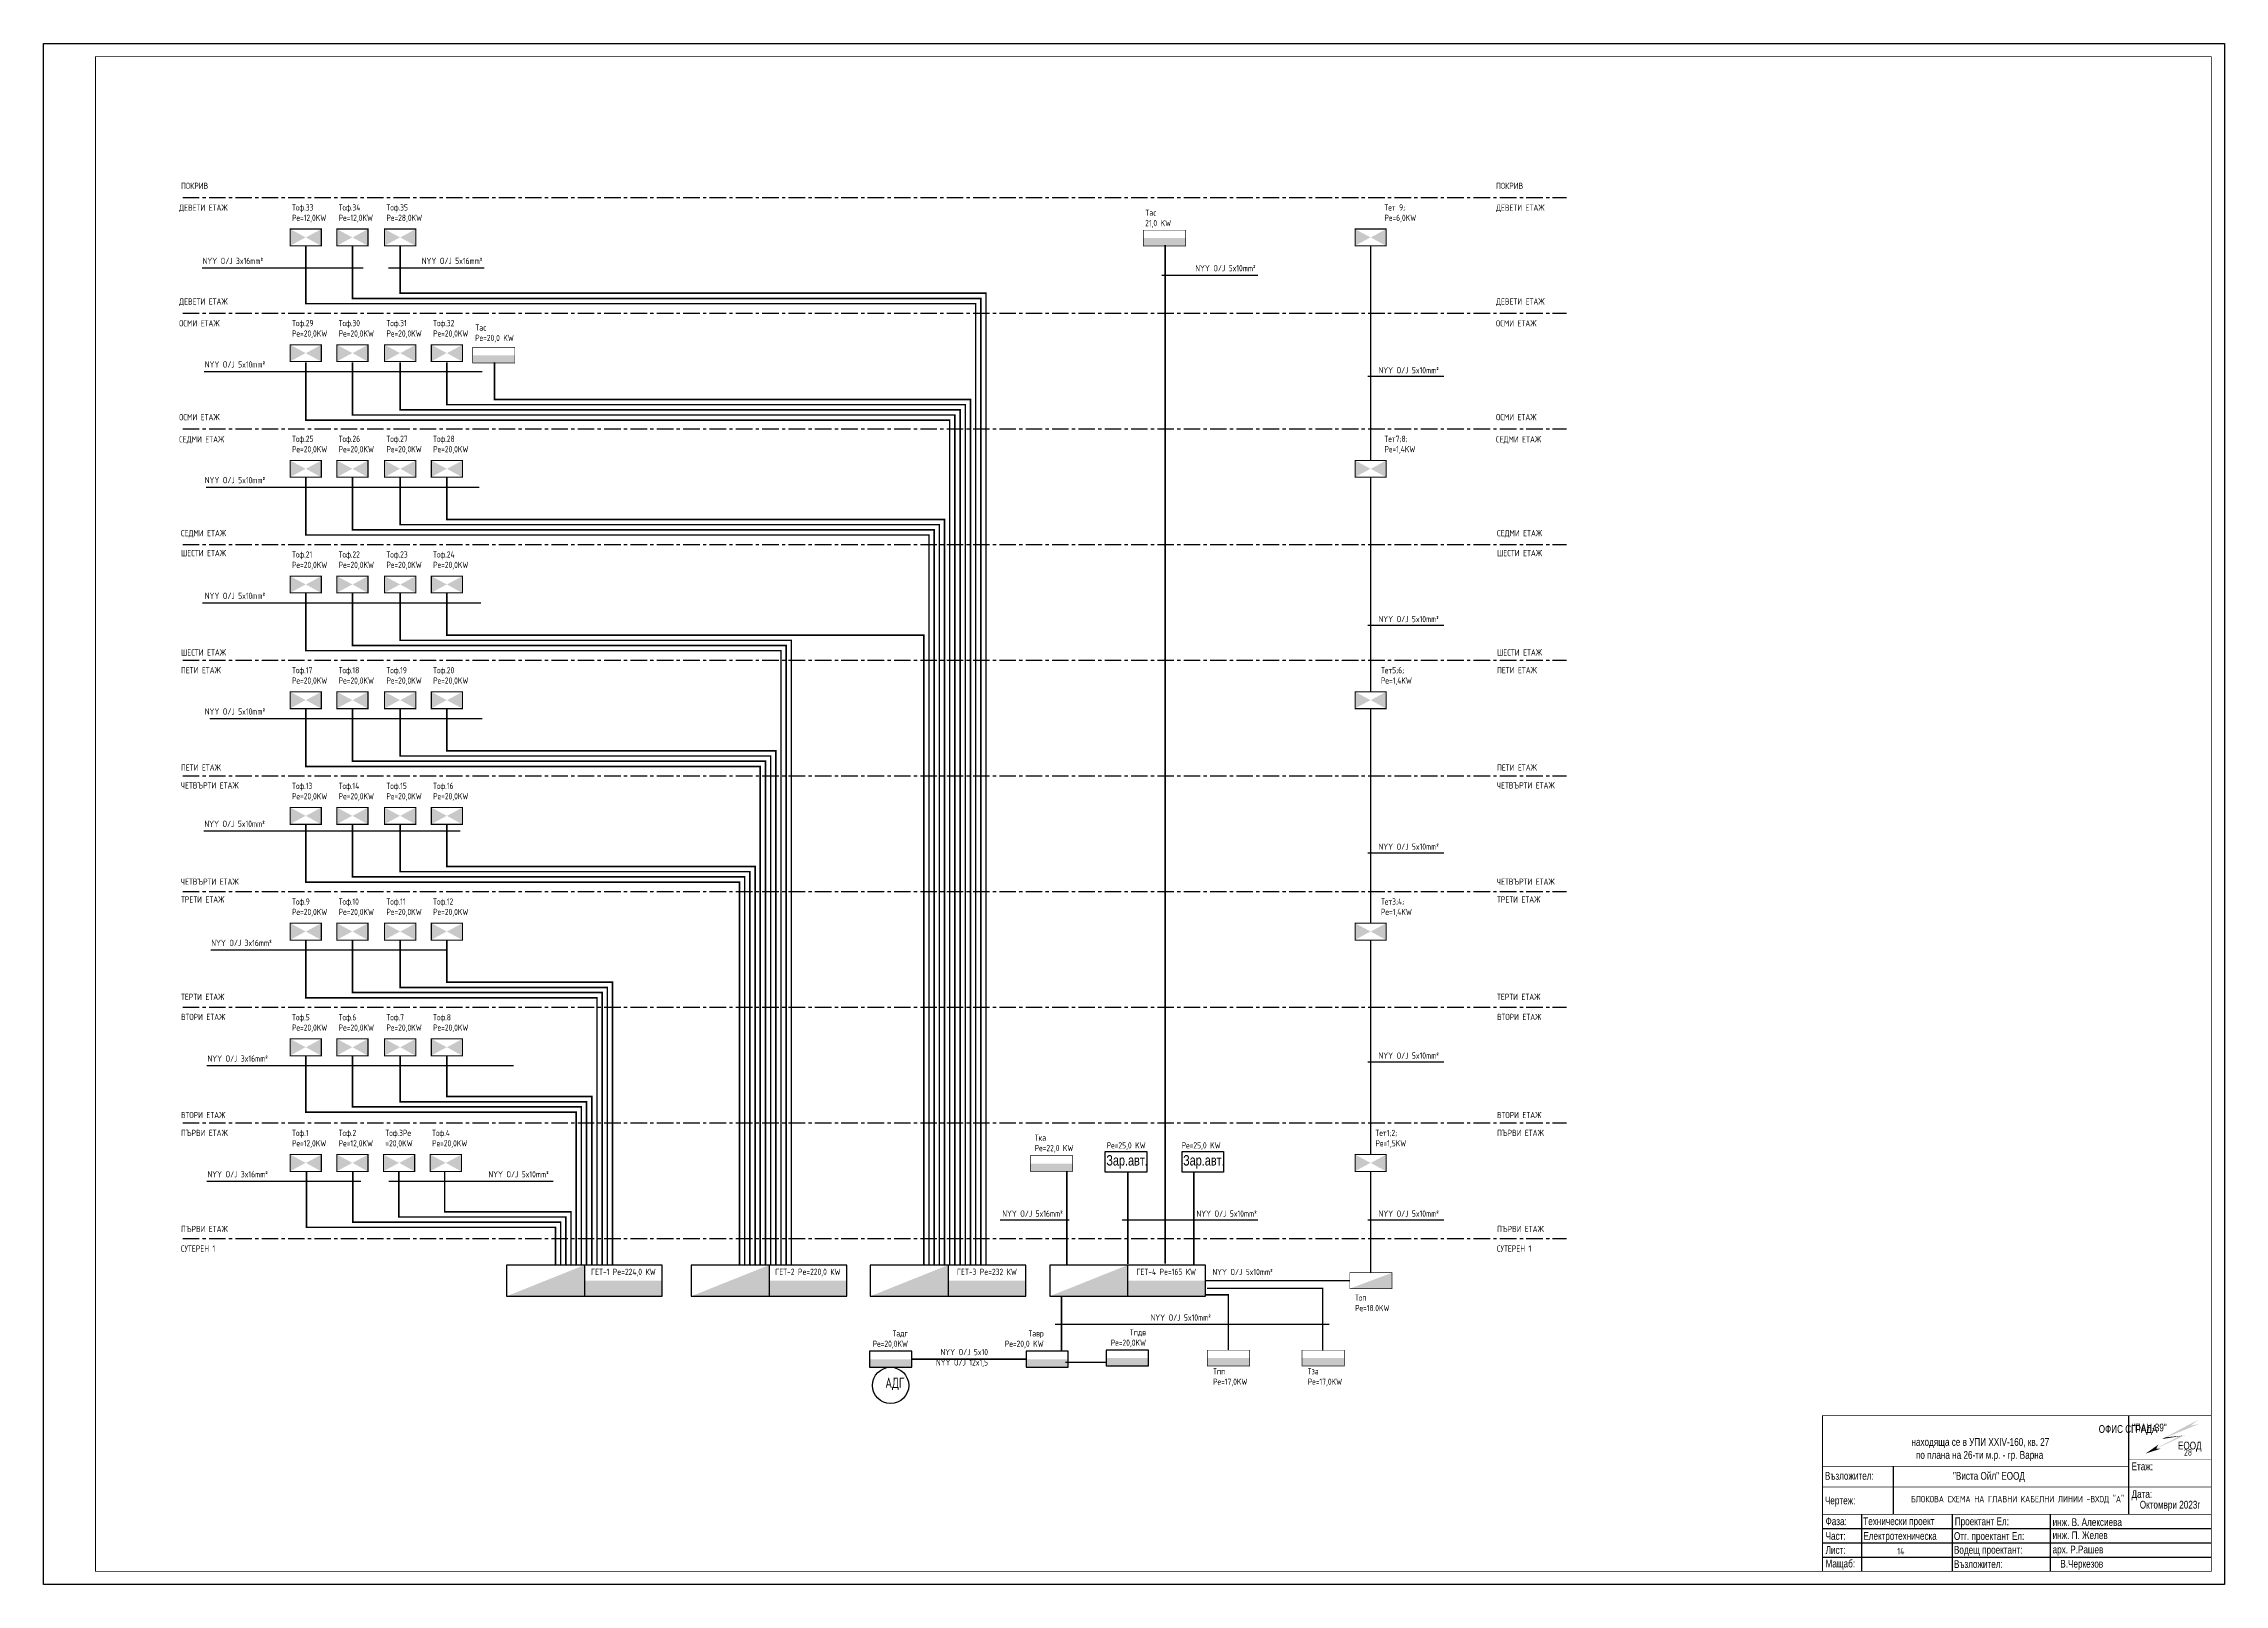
# Model space of a CAD drawing. Extents: x 25325 to 182345, y 3956 to 147305.
# Drawn here: x 42689 to 46894, y 14655 to 17625 of the extents above; entities that cross this region are included whole.
import ezdxf

# ---------------------------------------------------------------- set-up
doc = ezdxf.new("R2010")
doc.units = 0
doc.header["$MEASUREMENT"] = 0
doc.linetypes.add('CENTER', pattern=[50.8, 31.75, -6.35, 6.35, -6.35])
doc.layers.get('0').update_dxf_attribs({"linetype": 'CONTINUOUS'})
doc.layers.add('CAT6A UNDERGROUND PORTS ROUTING', color=1, linetype='CONTINUOUS')
doc.layers.add('ELSH', color=111, linetype='CONTINUOUS')
doc.styles.add('Alo_100', font='arial.ttf', dxfattribs={"width": 0.75, "height": 25})
doc.styles.add('ARIAL', font='arial.ttf', dxfattribs={"width": 0.75})
doc.styles.get("Standard").update_dxf_attribs({"font": 'simplex.shx', "width": 0.7, "height": 10})
doc.styles.add('Tabla_100', font='simplex.shx', dxfattribs={"width": 0.7, "height": 20})

msp = doc.modelspace()

# ---------------------------------------------------------------- texts
at = {"layer": 'CAT6A UNDERGROUND PORTS ROUTING', "style": 'Alo_100', "width": 0.75}
for p in [(44738.43, 15461.96), (44886.45, 15461.96)]:
    msp.add_text('Зар.авт.', height=20, dxfattribs=at).set_placement(p)
at = {"layer": 'ELSH', "char_height": 12}
for s, insert, attachment_point in [('{\\Fsimplex|c204;ПОКРИВ}', (42954.26, 17356.48), 1), ('{\\Fsimplex|c204;ПОКРИВ}', (45489.81, 17356.48), 1), ('ДЕВЕТИ ЕТАЖ', (42950.56, 17314.39), 1), ('{\\Fsimplex|c204;Тоф.3}3{\\Fsimplex|c204;\\PРе}=12{\\Fsimplex|c204;,0}KW', (43168.2, 17314.8), 1), ('{\\Fsimplex|c204;Тоф.3}4\\P{\\Fsimplex|c204;Ре}=12{\\Fsimplex|c204;,0}KW', (43258.21, 17314.8), 1), ('{\\Fsimplex|c204;Тоф.3}5\\P{\\Fsimplex|c204;Ре}=28{\\Fsimplex|c204;,0}KW', (43350.23, 17314.8), 1), ('Tac\\P21,0 KW', (44813.18, 17304.64), 1), ('{\\Fsimplex|c204;Тет 9;\\PРе}={\\Fsimplex|c204;6,0}KW', (45274.59, 17314.8), 1), ('ДЕВЕТИ ЕТАЖ', (45489.81, 17314.39), 1), ('NYY O/J 3x16mm²', (42996.03, 17211.78), 1), ('NYY O/J 5x16mm²', (43418.57, 17211.78), 1), ('NYY O/J 5x10mm²', (44910.03, 17197.72), 1), ('ДЕВЕТИ ЕТАЖ', (42950.56, 17133.48), 1), ('ДЕВЕТИ ЕТАЖ', (45489.81, 17133.48), 1), ('ОСМИ ЕТАЖ', (42950.56, 17091.39), 1), ('{\\Fsimplex|c204;Тоф.2}9{\\Fsimplex|c204;\\PРе}=20{\\Fsimplex|c204;,0}KW', (43168.2, 17091.8), 1), ('{\\Fsimplex|c204;Тоф.}30\\P{\\Fsimplex|c204;Ре}=20{\\Fsimplex|c204;,0}KW', (43258.21, 17091.8), 1), ('{\\Fsimplex|c204;Тоф.}31\\P{\\Fsimplex|c204;Ре}=20{\\Fsimplex|c204;,0}KW', (43350.23, 17091.8), 1), ('{\\Fsimplex|c204;Тоф.3}2\\P{\\Fsimplex|c204;Ре}=20{\\Fsimplex|c204;,0}KW', (43440.24, 17091.8), 1), ('Tac {\\Fsimplex|c204;\\PРе}=20{\\Fsimplex|c204;,0 }KW', (43521.18, 17083.28), 1), ('ОСМИ ЕТАЖ', (45489.81, 17091.39), 1), ('NYY O/J 5x10mm²', (43000.14, 17012.14), 1), ('NYY O/J 5x10mm²', (45263.38, 17001.04), 1), ('ОСМИ ЕТАЖ', (42950.56, 16910.48), 1), ('ОСМИ ЕТАЖ', (45489.81, 16910.48), 1), ('СЕДМИ ЕТАЖ', (42950.56, 16867.8), 1), ('{\\Fsimplex|c204;Тоф.2}5\\P{\\Fsimplex|c204;Ре}=20{\\Fsimplex|c204;,0}KW', (43168.2, 16868.8), 1), ('{\\Fsimplex|c204;Тоф.2}6\\P{\\Fsimplex|c204;Ре}=20{\\Fsimplex|c204;,0}KW', (43258.21, 16868.8), 1), ('{\\Fsimplex|c204;Тоф.2}7\\P{\\Fsimplex|c204;Ре}=20{\\Fsimplex|c204;,0}KW', (43350.23, 16868.8), 1), ('{\\Fsimplex|c204;Тоф.2}8\\P{\\Fsimplex|c204;Ре}=20{\\Fsimplex|c204;,0}KW', (43440.24, 16868.8), 1), ('{\\Fsimplex|c204;Тет}7{\\Fsimplex|c204;;}8{\\Fsimplex|c204;;\\PРе}=1{\\Fsimplex|c204;,4}KW', (45274.59, 16868.8), 1), ('СЕДМИ ЕТАЖ', (45489.81, 16867.8), 1), ('NYY O/J 5x10mm²', (43000.14, 16789.14), 1), ('СЕДМИ ЕТАЖ', (42954.1, 16686.88), 1), ('СЕДМИ ЕТАЖ', (45491.68, 16686.88), 1), ('ШЕСТИ ЕТАЖ', (42954.1, 16648.47), 1), ('{\\Fsimplex|c204;Тоф.}21\\P{\\Fsimplex|c204;Ре}=20{\\Fsimplex|c204;,0}KW', (43168.2, 16645.8), 1), ('{\\Fsimplex|c204;Тоф.2}2\\P{\\Fsimplex|c204;Ре}=20{\\Fsimplex|c204;,0}KW', (43258.21, 16645.8), 1), ('{\\Fsimplex|c204;Тоф.2}3\\P{\\Fsimplex|c204;Ре}=20{\\Fsimplex|c204;,0}KW', (43350.23, 16645.8), 1), ('{\\Fsimplex|c204;Тоф.2}4\\P{\\Fsimplex|c204;Ре}=20{\\Fsimplex|c204;,0}KW', (43440.24, 16645.8), 1), ('ШЕСТИ ЕТАЖ', (45491.68, 16648.47), 1), ('NYY O/J 5x10mm²', (43000.14, 16566.14), 1), ('NYY O/J 5x10mm²', (45263.38, 16521.33), 1), ('ШЕСТИ ЕТАЖ', (42954.1, 16456.89), 1), ('ШЕСТИ ЕТАЖ', (45491.68, 16456.89), 1), ('ПЕТИ ЕТАЖ', (42954.1, 16422.74), 1), ('{\\Fsimplex|c204;Тоф.1}7{\\Fsimplex|c204;\\PРе}=20{\\Fsimplex|c204;,0}KW', (43168.2, 16422.8), 1), ('{\\Fsimplex|c204;Тоф.1}8\\P{\\Fsimplex|c204;Ре}=20{\\Fsimplex|c204;,0}KW', (43258.21, 16422.8), 1), ('{\\Fsimplex|c204;Тоф.1}9\\P{\\Fsimplex|c204;Ре}=20{\\Fsimplex|c204;,0}KW', (43350.23, 16422.8), 1), ('{\\Fsimplex|c204;Тоф.}20\\P{\\Fsimplex|c204;Ре}=20{\\Fsimplex|c204;,0}KW', (43440.24, 16422.8), 1), ('{\\Fsimplex|c204;Тет5;6;}\\P{\\Fsimplex|c204;Ре}={\\Fsimplex|c204;1,4}KW', (45267.93, 16422.8), 1), ('ПЕТИ ЕТАЖ', (45491.68, 16422.74), 1), ('NYY O/J 5x10mm²', (43000.14, 16343.14), 1), ('ПЕТИ ЕТАЖ', (42954.1, 16235.09), 1), ('ПЕТИ ЕТАЖ', (45491.68, 16235.09), 1), ('ЧЕТВЪРТИ ЕТАЖ', (42954.1, 16200.66), 1), ('{\\Fsimplex|c204;Тоф.1}3\\P{\\Fsimplex|c204;Ре}=20{\\Fsimplex|c204;,0}KW', (43168.2, 16199.8), 1), ('{\\Fsimplex|c204;Тоф.1}4{\\Fsimplex|c204;\\PРе}=20{\\Fsimplex|c204;,0}KW', (43258.21, 16199.8), 1), ('{\\Fsimplex|c204;Тоф.1}5\\P{\\Fsimplex|c204;Ре}=20{\\Fsimplex|c204;,0}KW', (43350.23, 16199.8), 1), ('{\\Fsimplex|c204;Тоф.1}6\\P{\\Fsimplex|c204;Ре}=20{\\Fsimplex|c204;,0}KW', (43440.24, 16199.8), 1), ('ЧЕТВЪРТИ ЕТАЖ', (45491.68, 16200.66), 1), ('NYY O/J 5x10mm²', (42999.44, 16126.63), 1), ('NYY O/J 5x10mm²', (45263.38, 16082.6), 1), ('ТРЕТИ ЕТАЖ', (42954.1, 15980.72), 1), ('ЧЕТВЪРТИ ЕТАЖ', (42954.1, 16015.14), 1), ('ТРЕТИ ЕТАЖ', (45491.68, 15980.72), 1), ('ЧЕТВЪРТИ ЕТАЖ', (45491.68, 16015.14), 1), ('{\\Fsimplex|c204;Тоф.}9\\P{\\Fsimplex|c204;Ре}=20{\\Fsimplex|c204;,0}KW', (43168.2, 15976.8), 1), ('{\\Fsimplex|c204;Тоф.}10{\\Fsimplex|c204;\\PРе}=20{\\Fsimplex|c204;,0}KW', (43258.21, 15976.8), 1), ('{\\Fsimplex|c204;Тоф.}11\\P{\\Fsimplex|c204;Ре}=20{\\Fsimplex|c204;,0}KW', (43350.23, 15976.8), 1), ('{\\Fsimplex|c204;Тоф.1}2\\P{\\Fsimplex|c204;Ре}=20{\\Fsimplex|c204;,0}KW', (43440.24, 15976.8), 1), ('{\\Fsimplex|c204;Тет3;}4{\\Fsimplex|c204;;}\\P{\\Fsimplex|c204;Ре}={\\Fsimplex|c204;1,4}KW', (45267.93, 15976.8), 1), ('NYY O/J 3x16mm²', (43012.64, 15897.14), 1), ('ТЕРТИ ЕТАЖ', (42954.1, 15793.06), 1), ('ТЕРТИ ЕТАЖ', (45491.68, 15793.06), 1), ('ВТОРИ ЕТАЖ', (42954.1, 15754.37), 1), ('{\\Fsimplex|c204;Тоф.}5\\P{\\Fsimplex|c204;Ре}=20{\\Fsimplex|c204;,0}KW', (43168.2, 15753.8), 1), ('{\\Fsimplex|c204;Тоф.}6\\P{\\Fsimplex|c204;Ре}=20{\\Fsimplex|c204;,0}KW', (43258.21, 15753.8), 1), ('{\\Fsimplex|c204;Тоф.}7\\P{\\Fsimplex|c204;Ре}=20{\\Fsimplex|c204;,0}KW', (43350.23, 15753.8), 1), ('{\\Fsimplex|c204;Тоф.}8\\P{\\Fsimplex|c204;Ре}=20{\\Fsimplex|c204;,0}KW', (43440.24, 15753.8), 1), ('ВТОРИ ЕТАЖ', (45491.68, 15754.37), 1), ('NYY O/J 3x16mm²', (43005.36, 15674.14), 1), ('NYY O/J 5x10mm²', (45263.38, 15679.86), 1), ('ВТОРИ ЕТАЖ', (42954.1, 15565.27), 1), ('ВТОРИ ЕТАЖ', (45491.68, 15565.27), 1), ('ПЪРВИ ЕТАЖ', (42954.1, 15530.84), 1), ('{\\Fsimplex|c204;Тоф.1\\PРе}=12,{\\Fsimplex|c204;0}KW', (43168.2, 15530.8), 1), ('{\\Fsimplex|c204;Тоф.2}\\P{\\Fsimplex|c204;Ре}=12{\\Fsimplex|c204;,0}KW', (43258.21, 15530.8), 1), ('{\\Fsimplex|c204;Тоф.}3{\\Fsimplex|c204;Ре}\\P=20{\\Fsimplex|c204;,0}KW', (43348.22, 15530.8), 1), ('{\\Fsimplex|c204;Тоф.}4\\P{\\Fsimplex|c204;Ре}=20{\\Fsimplex|c204;,0}KW', (43438.23, 15530.8), 1), ('{\\Fsimplex|c204;Тка\\PРе}={\\Fsimplex|c204;22},{\\Fsimplex|c204;0 }KW', (44600.19, 15521.63), 1), ('{\\Fsimplex|c204;Тет}1{\\Fsimplex|c204;;2;}\\P{\\Fsimplex|c204;Ре}={\\Fsimplex|c204;1,5}KW', (45257.28, 15530.8), 1), ('ПЪРВИ ЕТАЖ', (45491.68, 15530.84), 1), ('{\\Fsimplex|c204;Ре}={\\Fsimplex|c204;2}5,{\\Fsimplex|c204;0 }KW', (44739.01, 15506.82), 1), ('{\\Fsimplex|c204;Ре}={\\Fsimplex|c204;2}5,{\\Fsimplex|c204;0 }KW', (44883.57, 15506.82), 1), ('NYY O/J 3x16mm²', (43005.36, 15451.14), 1), ('NYY O/J 5x10mm²', (43546.95, 15451.14), 1), ('NYY O/J 5x1{\\Fsimplex|c204;6}mm²', (44537.75, 15375.26), 1), ('NYY O/J 5x10mm²', (44912.24, 15375.26), 1), ('NYY O/J 5x10mm²', (45263.38, 15375.26), 1), ('{\\Fsimplex|c204;СУТЕРЕН 1}', (42954.1, 15307.84), 1), ('ПЪРВИ ЕТАЖ', (42954.1, 15345.65), 1), ('{\\Fsimplex|c204;СУТЕРЕН 1}', (45491.68, 15307.84), 1), ('ПЪРВИ ЕТАЖ', (45491.68, 15345.65), 1), ('{\\Fsimplex|c204;ГЕТ}-{\\Fsimplex|c204;1 }Pe=224,0{\\Fsimplex|c204; К}W', (43744.68, 15263.05), 1), ('{\\Fsimplex|c204;ГЕТ}-2 Pe=220,0{\\Fsimplex|c204; К}W', (44099.8, 15263.05), 1), ('{\\Fsimplex|c204;ГЕТ}-3{\\Fsimplex|c204; }Pe=232{\\Fsimplex|c204; К}W', (44450.29, 15263.05), 1), ('{\\Fsimplex|c204;ГЕТ}-{\\Fsimplex|c204;4 }Pe={\\Fsimplex|c204;165 К}W', (44796.36, 15263.05), 1), ('NYY O/J 5x10mm²', (44942.95, 15262.76), 1), ('{\\Fsimplex|c204;Топ\\PРе}={\\Fsimplex|c204;18.0}KW', (45217.94, 15213.16), 1), ('{\\Fsimplex|c204;Тадг\\PРе}=20,0KW', (44356, 15144.39), 3), ('{\\Fsimplex|c204;Тавр\\PРе}=20,0{\\Fsimplex|c204; }KW', (44617.58, 15144.39), 3), ('T{\\Fsimplex|c204;пдв\\PРе}=20,0KW', (44815.06, 15146.43), 3), ('NYY O/J 5x10mm²', (44823.81, 15174.92), 1), ('NYY O/J 5x10\\PNYY O/J 12x1,5', (44510.25, 15108.38), 3), ('{\\Fsimplex|c204;Тпп\\PРе}={\\Fsimplex|c204;1}7,0KW', (44944.15, 15071.29), 1), ('{\\Fsimplex|c204;Тза\\PРе}={\\Fsimplex|c204;1}7,0KW', (45126.73, 15071.29), 1)]:
    msp.add_mtext(s, dxfattribs=dict(at, insert=insert, attachment_point=attachment_point))
at = {"layer": 'ELSH', "insert": (44349.33, 15053.1), "char_height": 20, "attachment_point": 3, "style": 'Tabla_100'}
msp.add_mtext('AДГ', dxfattribs=at)
at = {"layer": 'ELSH', "char_height": 12.5, "attachment_point": 1, "rotation": 0}
for s, insert in [('2{\\Fsimplex|c204;8}', (46816.22, 14915.26)), ('{\\Fsimplex|c204;БЛОКОВА СХЕМА НА ГЛАВНИ КАБЕЛНИ ЛИНИИ -ВХОД "А"}', (46290.06, 14825.15)), ('{\\Fsimplex|c204;14}', (46263.59, 14724.66))]:
    msp.add_mtext(s, dxfattribs=dict(at, insert=insert))

# ---------------------------------------------------------------- blocks, each defined once
blk = doc.blocks.new('A1_M100')
at = {"ltscale": 30}
blk.add_lwpolyline([(0, 5940), (8410, 5940), (8410, 0), (0, 0)], close=True, dxfattribs=at)
at = {"ltscale": 30, "const_width": 3}
blk.add_lwpolyline([(8360, 5890), (200, 5890), (200, 50), (8360, 50)], close=True, dxfattribs=at)
blk = doc.blocks.new('AS_VO_EL_LOGO')
for points in [[(-120, 522.6), (-238.9, 461.7), (-103.9, 523.8)], [(-52.2, 584), (-191, 510.1), (-45.8, 569.2), (-79.2, 562.1)], [(-190, 510.3), (-178, 516.7), (-103.9, 524.1), (-190.3, 510.3)], [(-253.9, 454.3), (-205.1, 488.3), (-212.8, 473.5), (-195.5, 472.9)]]:
    blk.add_hatch(color=256).paths.add_polyline_path(points)
for p, q in [((-320, 600), (-320, 220)), ((-1227.8, 404.5), (-1227.8, 220.8)), ((-1350, 220), (-1350, 0)), ((-1000, 220), (-1000, 0)), ((-620.6, 0), (-620.6, 220.1)), ((-1500, 165), (0, 165)), ((-1500, 110), (0, 110)), ((-1500, 55), (0, 55))]:
    blk.add_line(p, q)
at = {"const_width": 3}
blk.add_lwpolyline([(0, 600), (-1500, 600), (-1500, 0), (0, 0)], close=True, dxfattribs=at)
at = {"const_width": 2.1, "flags": 128}
for points in [[(-320, 430), (1, 430)], [(-320, 405), (-1500, 405)], [(-1500, 325), (0, 325)], [(0, 220), (-1500, 220)]]:
    blk.add_lwpolyline(points, dxfattribs=at)
at = {"char_height": 30, "attachment_point": 1, "style": 'ARIAL'}
for s, insert in [('{\\fArial|b0|i0|c204|p34;^I^I^I^I^I              ОФИС СГРАДА\\Pнаходяща се в УПИ }XXIV-160, {\\fArial|b0|i0|c204|p34;кв. 27\\P  по плана на 26-ти м.р. - гр. Варна}', (-1156.9, 564.1)), ('\\fArial|b0|i0|c204|p34;"ПАН-39" ', (-306.1, 569.8)), ('\\fArial|b0|i0|c204|p34;ЕООД', (-129, 500.3)), ('Възложител:', (-1490.6, 383.4)), ('{\\fArial|b0|i0|c204|p34;"Виста Ойл" ЕООД}', (-996.6, 383.4)), ('Етаж:', (-308, 420.1)), ('Чертеж:', (-1490.6, 288.6)), ('Дата:', (-308, 313.1)), ('{\\fArial|b0|i0|c204|p34;Октомври 2023г}', (-276.3, 272.2)), ('Фаза:', (-1488, 208.4)), ('{\\fArial|b0|i0|c204|p34;Технически проект}', (-1342.6, 208.4)), ('{\\fArial|b0|i0|c204|p34;Проектант Ел:}', (-989.8, 208)), ('{\\fArial|b0|i0|c204|p34;инж. В.} {\\fArial|b0|i0|c204|p34;Алексиева}', (-612.5, 205)), ('Лист:', (-1488, 97.4)), ('Част:', (-1488, 151.8)), ('{\\fArial|b0|i0|c204|p34;Електротехническа}', (-1342.6, 151.8)), ('Отг. проектант Ел:', (-993, 151.3)), ('Водещ проектант:', (-993, 98.2)), ('{\\fArial|b0|i0|c204|p34;арх. Р.Рашев}', (-612.5, 99.5)), ('{\\fArial|b0|i0|c204|p34;инж. П. Желев}', (-612.5, 154.6)), ('Мащаб:', (-1488, 45.3)), ('Възложител:', (-993, 43.3)), ('{\\fArial|b0|i0|c204|p34;В.Черкезов}', (-582.7, 44.5))]:
    blk.add_mtext(s, dxfattribs=dict(at, insert=insert))

# ---------------------------------------------------------------- hatches: boundary and pattern name
at = {"layer": 'CAT6A UNDERGROUND PORTS ROUTING'}
h = msp.add_hatch(color=256, dxfattribs=at)
h.paths.add_polyline_path([(43224.71, 17267.02), (43194.94, 17250.96), (43224.71, 17234.61)])
h.paths.add_polyline_path([(43164.6, 17234.98), (43194.43, 17251.09), (43164.8, 17267.02)])
h = msp.add_hatch(color=256, dxfattribs=at)
h.paths.add_polyline_path([(43314.72, 17267.02), (43284.95, 17250.96), (43314.72, 17234.61)])
h.paths.add_polyline_path([(43254.61, 17234.98), (43284.44, 17251.09), (43254.81, 17267.02)])
h = msp.add_hatch(color=256, dxfattribs=at)
h.paths.add_polyline_path([(43406.73, 17267.02), (43376.97, 17250.96), (43406.73, 17234.61)])
h.paths.add_polyline_path([(43346.63, 17234.98), (43376.46, 17251.09), (43346.82, 17267.02)])
for points in [[(44891.22, 17234.61), (44809.75, 17234.61), (44809.75, 17249.8), (44891.22, 17249.8)], [(43597.86, 17008.82), (43516.39, 17008.82), (43516.39, 17024.01), (43597.86, 17024.01)], [(44673.44, 15450.61), (44591.97, 15450.61), (44591.97, 15465.8), (44673.44, 15465.8)], [(45207.95, 15224.7), (45289.37, 15255.27), (45289.37, 15224.7)], [(44281.63, 15073.37), (44363.1, 15073.37), (44363.1, 15088.56), (44281.63, 15088.56)], [(44583.62, 15073.37), (44665.08, 15073.37), (44665.08, 15088.56), (44583.62, 15088.56)], [(44738.37, 15075.51), (44819.84, 15075.51), (44819.84, 15090.7), (44738.37, 15090.7)], [(45014.75, 15075.6), (44933.28, 15075.6), (44933.28, 15090.79), (45014.75, 15090.79)], [(45197.32, 15075.6), (45115.85, 15075.6), (45115.85, 15090.79), (45197.32, 15090.79)]]:
    msp.add_hatch(color=256, dxfattribs=at).paths.add_polyline_path(points)
h = msp.add_hatch(color=256, dxfattribs=at)
h.paths.add_polyline_path([(45278.03, 17267.02), (45248.27, 17250.96), (45278.03, 17234.61)])
h.paths.add_polyline_path([(45217.92, 17234.98), (45247.76, 17251.09), (45218.12, 17267.02)])
h = msp.add_hatch(color=256, dxfattribs=at)
h.paths.add_polyline_path([(43224.71, 17044.02), (43194.94, 17027.96), (43224.71, 17011.61)])
h.paths.add_polyline_path([(43164.6, 17011.98), (43194.43, 17028.09), (43164.8, 17044.02)])
h = msp.add_hatch(color=256, dxfattribs=at)
h.paths.add_polyline_path([(43314.72, 17044.02), (43284.95, 17027.96), (43314.72, 17011.61)])
h.paths.add_polyline_path([(43254.61, 17011.98), (43284.44, 17028.09), (43254.81, 17044.02)])
h = msp.add_hatch(color=256, dxfattribs=at)
h.paths.add_polyline_path([(43406.73, 17044.02), (43376.97, 17027.96), (43406.73, 17011.61)])
h.paths.add_polyline_path([(43346.63, 17011.98), (43376.46, 17028.09), (43346.82, 17044.02)])
h = msp.add_hatch(color=256, dxfattribs=at)
h.paths.add_polyline_path([(43496.74, 17044.02), (43466.98, 17027.96), (43496.74, 17011.61)])
h.paths.add_polyline_path([(43436.63, 17011.98), (43466.47, 17028.09), (43436.83, 17044.02)])
h = msp.add_hatch(color=256, dxfattribs=at)
h.paths.add_polyline_path([(43224.71, 16821.02), (43194.94, 16804.96), (43224.71, 16788.61)])
h.paths.add_polyline_path([(43164.6, 16788.98), (43194.43, 16805.09), (43164.8, 16821.02)])
h = msp.add_hatch(color=256, dxfattribs=at)
h.paths.add_polyline_path([(43314.72, 16821.02), (43284.95, 16804.96), (43314.72, 16788.61)])
h.paths.add_polyline_path([(43254.61, 16788.98), (43284.44, 16805.09), (43254.81, 16821.02)])
h = msp.add_hatch(color=256, dxfattribs=at)
h.paths.add_polyline_path([(43406.73, 16821.02), (43376.97, 16804.96), (43406.73, 16788.61)])
h.paths.add_polyline_path([(43346.63, 16788.98), (43376.46, 16805.09), (43346.82, 16821.02)])
h = msp.add_hatch(color=256, dxfattribs=at)
h.paths.add_polyline_path([(43496.74, 16821.02), (43466.98, 16804.96), (43496.74, 16788.61)])
h.paths.add_polyline_path([(43436.63, 16788.98), (43466.47, 16805.09), (43436.83, 16821.02)])
h = msp.add_hatch(color=256, dxfattribs=at)
h.paths.add_polyline_path([(45278.03, 16821.02), (45248.27, 16804.96), (45278.03, 16788.61)])
h.paths.add_polyline_path([(45217.92, 16788.98), (45247.76, 16805.09), (45218.12, 16821.02)])
h = msp.add_hatch(color=256, dxfattribs=at)
h.paths.add_polyline_path([(43224.71, 16598.02), (43194.94, 16581.96), (43224.71, 16565.61)])
h.paths.add_polyline_path([(43164.6, 16565.98), (43194.43, 16582.09), (43164.8, 16598.02)])
h = msp.add_hatch(color=256, dxfattribs=at)
h.paths.add_polyline_path([(43314.72, 16598.02), (43284.95, 16581.96), (43314.72, 16565.61)])
h.paths.add_polyline_path([(43254.61, 16565.98), (43284.44, 16582.09), (43254.81, 16598.02)])
h = msp.add_hatch(color=256, dxfattribs=at)
h.paths.add_polyline_path([(43406.73, 16598.02), (43376.97, 16581.96), (43406.73, 16565.61)])
h.paths.add_polyline_path([(43346.63, 16565.98), (43376.46, 16582.09), (43346.82, 16598.02)])
h = msp.add_hatch(color=256, dxfattribs=at)
h.paths.add_polyline_path([(43496.74, 16598.02), (43466.98, 16581.96), (43496.74, 16565.61)])
h.paths.add_polyline_path([(43436.63, 16565.98), (43466.47, 16582.09), (43436.83, 16598.02)])
h = msp.add_hatch(color=256, dxfattribs=at)
h.paths.add_polyline_path([(43224.71, 16375.02), (43194.94, 16358.96), (43224.71, 16342.61)])
h.paths.add_polyline_path([(43164.6, 16342.98), (43194.43, 16359.09), (43164.8, 16375.02)])
h = msp.add_hatch(color=256, dxfattribs=at)
h.paths.add_polyline_path([(43314.72, 16375.02), (43284.95, 16358.96), (43314.72, 16342.61)])
h.paths.add_polyline_path([(43254.61, 16342.98), (43284.44, 16359.09), (43254.81, 16375.02)])
h = msp.add_hatch(color=256, dxfattribs=at)
h.paths.add_polyline_path([(43406.73, 16375.02), (43376.97, 16358.96), (43406.73, 16342.61)])
h.paths.add_polyline_path([(43346.63, 16342.98), (43376.46, 16359.09), (43346.82, 16375.02)])
h = msp.add_hatch(color=256, dxfattribs=at)
h.paths.add_polyline_path([(43496.74, 16375.02), (43466.98, 16358.96), (43496.74, 16342.61)])
h.paths.add_polyline_path([(43436.63, 16342.98), (43466.47, 16359.09), (43436.83, 16375.02)])
h = msp.add_hatch(color=256, dxfattribs=at)
h.paths.add_polyline_path([(45278.03, 16375.02), (45248.27, 16358.96), (45278.03, 16342.61)])
h.paths.add_polyline_path([(45217.92, 16342.98), (45247.76, 16359.09), (45218.12, 16375.02)])
h = msp.add_hatch(color=256, dxfattribs=at)
h.paths.add_polyline_path([(43224.71, 16152.02), (43194.94, 16135.96), (43224.71, 16119.61)])
h.paths.add_polyline_path([(43164.6, 16119.98), (43194.43, 16136.09), (43164.8, 16152.02)])
h = msp.add_hatch(color=256, dxfattribs=at)
h.paths.add_polyline_path([(43314.72, 16152.02), (43284.95, 16135.96), (43314.72, 16119.61)])
h.paths.add_polyline_path([(43254.61, 16119.98), (43284.44, 16136.09), (43254.81, 16152.02)])
h = msp.add_hatch(color=256, dxfattribs=at)
h.paths.add_polyline_path([(43406.73, 16152.02), (43376.97, 16135.96), (43406.73, 16119.61)])
h.paths.add_polyline_path([(43346.63, 16119.98), (43376.46, 16136.09), (43346.82, 16152.02)])
h = msp.add_hatch(color=256, dxfattribs=at)
h.paths.add_polyline_path([(43496.74, 16152.02), (43466.98, 16135.96), (43496.74, 16119.61)])
h.paths.add_polyline_path([(43436.63, 16119.98), (43466.47, 16136.09), (43436.83, 16152.02)])
h = msp.add_hatch(color=256, dxfattribs=at)
h.paths.add_polyline_path([(43224.71, 15929.02), (43194.94, 15912.96), (43224.71, 15896.61)])
h.paths.add_polyline_path([(43164.6, 15896.98), (43194.43, 15913.09), (43164.8, 15929.02)])
h = msp.add_hatch(color=256, dxfattribs=at)
h.paths.add_polyline_path([(43314.72, 15929.02), (43284.95, 15912.96), (43314.72, 15896.61)])
h.paths.add_polyline_path([(43254.61, 15896.98), (43284.44, 15913.09), (43254.81, 15929.02)])
h = msp.add_hatch(color=256, dxfattribs=at)
h.paths.add_polyline_path([(43406.73, 15929.02), (43376.97, 15912.96), (43406.73, 15896.61)])
h.paths.add_polyline_path([(43346.63, 15896.98), (43376.46, 15913.09), (43346.82, 15929.02)])
h = msp.add_hatch(color=256, dxfattribs=at)
h.paths.add_polyline_path([(43496.74, 15929.02), (43466.98, 15912.96), (43496.74, 15896.61)])
h.paths.add_polyline_path([(43436.63, 15896.98), (43466.47, 15913.09), (43436.83, 15929.02)])
h = msp.add_hatch(color=256, dxfattribs=at)
h.paths.add_polyline_path([(45278.03, 15929.02), (45248.27, 15912.96), (45278.03, 15896.61)])
h.paths.add_polyline_path([(45217.92, 15896.98), (45247.76, 15913.09), (45218.12, 15929.02)])
h = msp.add_hatch(color=256, dxfattribs=at)
h.paths.add_polyline_path([(43224.71, 15706.02), (43194.94, 15689.96), (43224.71, 15673.61)])
h.paths.add_polyline_path([(43164.6, 15673.98), (43194.43, 15690.09), (43164.8, 15706.02)])
h = msp.add_hatch(color=256, dxfattribs=at)
h.paths.add_polyline_path([(43314.72, 15706.02), (43284.95, 15689.96), (43314.72, 15673.61)])
h.paths.add_polyline_path([(43254.61, 15673.98), (43284.44, 15690.09), (43254.81, 15706.02)])
h = msp.add_hatch(color=256, dxfattribs=at)
h.paths.add_polyline_path([(43406.73, 15706.02), (43376.97, 15689.96), (43406.73, 15673.61)])
h.paths.add_polyline_path([(43346.63, 15673.98), (43376.46, 15690.09), (43346.82, 15706.02)])
h = msp.add_hatch(color=256, dxfattribs=at)
h.paths.add_polyline_path([(43496.74, 15706.02), (43466.98, 15689.96), (43496.74, 15673.61)])
h.paths.add_polyline_path([(43436.63, 15673.98), (43466.47, 15690.09), (43436.83, 15706.02)])
h = msp.add_hatch(color=256, dxfattribs=at)
h.paths.add_polyline_path([(43224.71, 15483.02), (43194.94, 15466.96), (43224.71, 15450.61)])
h.paths.add_polyline_path([(43164.6, 15450.98), (43194.43, 15467.09), (43164.8, 15483.02)])
h = msp.add_hatch(color=256, dxfattribs=at)
h.paths.add_polyline_path([(43314.72, 15483.02), (43284.95, 15466.96), (43314.72, 15450.61)])
h.paths.add_polyline_path([(43254.61, 15450.98), (43284.44, 15467.09), (43254.81, 15483.02)])
h = msp.add_hatch(color=256, dxfattribs=at)
h.paths.add_polyline_path([(43404.73, 15483.02), (43374.96, 15466.96), (43404.73, 15450.61)])
h.paths.add_polyline_path([(43344.62, 15450.98), (43374.45, 15467.09), (43344.81, 15483.02)])
h = msp.add_hatch(color=256, dxfattribs=at)
h.paths.add_polyline_path([(43494.73, 15483.02), (43464.97, 15466.96), (43494.73, 15450.61)])
h.paths.add_polyline_path([(43434.63, 15450.98), (43464.46, 15467.09), (43434.82, 15483.02)])
h = msp.add_hatch(color=256, dxfattribs=at)
h.paths.add_polyline_path([(45278.03, 15483.02), (45248.27, 15466.96), (45278.03, 15450.61)])
h.paths.add_polyline_path([(45217.92, 15450.98), (45247.76, 15467.09), (45218.12, 15483.02)])
h = msp.add_hatch(color=256, dxfattribs=at)
h.paths.add_polyline_path([(43732.07, 15269.99), (43582.07, 15209.99), (43732.07, 15209.99)])
h.paths.add_polyline_path([(43882.07, 15209.99), (43882.07, 15239.99), (43732.07, 15239.99), (43732.07, 15209.99)])
h = msp.add_hatch(color=256, dxfattribs=at)
h.paths.add_polyline_path([(44088.05, 15269.99), (43938.05, 15209.99), (44088.05, 15209.99)])
h.paths.add_polyline_path([(44238.05, 15209.99), (44238.05, 15239.99), (44088.05, 15239.99), (44088.05, 15209.99)])
h = msp.add_hatch(color=256, dxfattribs=at)
h.paths.add_polyline_path([(44433.29, 15269.99), (44283.29, 15209.99), (44433.29, 15209.99)])
h.paths.add_polyline_path([(44583.29, 15209.99), (44583.29, 15239.99), (44433.29, 15239.99), (44433.29, 15209.99)])
h = msp.add_hatch(color=256, dxfattribs=at)
h.paths.add_polyline_path([(44779.36, 15269.99), (44629.36, 15209.99), (44779.36, 15209.99)])
h.paths.add_polyline_path([(44929.36, 15209.99), (44929.36, 15239.99), (44779.36, 15239.99), (44779.36, 15209.99)])

# ---------------------------------------------------------------- linework, layer by layer
for p, q in [((44736.46, 15488.84), (44816.46, 15488.84)), ((44736.46, 15448.84), (44736.46, 15488.84)), ((44816.46, 15488.84), (44816.46, 15448.84)), ((44884.49, 15488.84), (44964.49, 15488.84)), ((44884.49, 15448.84), (44884.49, 15488.84)), ((44964.49, 15488.84), (44964.49, 15448.84)), ((44816.46, 15448.84), (44736.46, 15448.84)), ((44964.49, 15448.84), (44884.49, 15448.84)), ((43882.07, 15269.99), (43582.07, 15269.99)), ((43582.07, 15269.99), (43582.07, 15209.99)), ((43732.07, 15269.99), (43732.07, 15209.58)), ((43882.07, 15209.99), (43882.07, 15269.99)), ((44238.05, 15269.99), (43938.05, 15269.99)), ((43938.05, 15269.99), (43938.05, 15209.99)), ((44088.05, 15269.99), (44088.05, 15209.58)), ((44238.05, 15209.99), (44238.05, 15269.99)), ((44583.29, 15269.99), (44283.29, 15269.99)), ((44283.29, 15269.99), (44283.29, 15209.99)), ((44433.29, 15269.99), (44433.29, 15209.58)), ((44583.29, 15209.99), (44583.29, 15269.99)), ((44929.36, 15269.99), (44629.36, 15269.99)), ((44629.36, 15269.99), (44629.36, 15209.99)), ((44779.36, 15269.99), (44779.36, 15209.58)), ((44929.36, 15209.99), (44929.36, 15269.99)), ((43582.07, 15209.99), (43882.07, 15209.99)), ((43938.05, 15209.99), (44238.05, 15209.99)), ((44283.29, 15209.99), (44583.29, 15209.99)), ((44629.36, 15209.99), (44929.36, 15209.99))]:
    msp.add_line(p, q, dxfattribs=at)
for points, const_width in [([(43164.8, 17267.22), (43224.71, 17267.22), (43224.71, 17234.61), (43164.8, 17234.61)], 2), ([(43254.81, 17267.22), (43314.72, 17267.22), (43314.72, 17234.61), (43254.81, 17234.61)], 2), ([(43346.82, 17267.22), (43406.73, 17267.22), (43406.73, 17234.61), (43346.82, 17234.61)], 2), ([(44809.75, 17265.09), (44891.22, 17265.09), (44891.22, 17234.61), (44809.75, 17234.61)], 1), ([(45218.12, 17267.22), (45278.03, 17267.22), (45278.03, 17234.61), (45218.12, 17234.61)], 2), ([(43164.8, 17044.22), (43224.71, 17044.22), (43224.71, 17011.61), (43164.8, 17011.61)], 2), ([(43254.81, 17044.22), (43314.72, 17044.22), (43314.72, 17011.61), (43254.81, 17011.61)], 2), ([(43346.82, 17044.22), (43406.73, 17044.22), (43406.73, 17011.61), (43346.82, 17011.61)], 2), ([(43436.83, 17044.22), (43496.74, 17044.22), (43496.74, 17011.61), (43436.83, 17011.61)], 2), ([(43516.39, 17039.3), (43597.86, 17039.3), (43597.86, 17008.82), (43516.39, 17008.82)], 1), ([(43164.8, 16821.22), (43224.71, 16821.22), (43224.71, 16788.61), (43164.8, 16788.61)], 2), ([(43254.81, 16821.22), (43314.72, 16821.22), (43314.72, 16788.61), (43254.81, 16788.61)], 2), ([(43346.82, 16821.22), (43406.73, 16821.22), (43406.73, 16788.61), (43346.82, 16788.61)], 2), ([(43436.83, 16821.22), (43496.74, 16821.22), (43496.74, 16788.61), (43436.83, 16788.61)], 2), ([(45218.12, 16821.22), (45278.03, 16821.22), (45278.03, 16788.61), (45218.12, 16788.61)], 2), ([(43164.8, 16598.22), (43224.71, 16598.22), (43224.71, 16565.61), (43164.8, 16565.61)], 2), ([(43254.81, 16598.22), (43314.72, 16598.22), (43314.72, 16565.61), (43254.81, 16565.61)], 2), ([(43346.82, 16598.22), (43406.73, 16598.22), (43406.73, 16565.61), (43346.82, 16565.61)], 2), ([(43436.83, 16598.22), (43496.74, 16598.22), (43496.74, 16565.61), (43436.83, 16565.61)], 2), ([(43164.8, 16375.22), (43224.71, 16375.22), (43224.71, 16342.61), (43164.8, 16342.61)], 2), ([(43254.81, 16375.22), (43314.72, 16375.22), (43314.72, 16342.61), (43254.81, 16342.61)], 2), ([(43346.82, 16375.22), (43406.73, 16375.22), (43406.73, 16342.61), (43346.82, 16342.61)], 2), ([(43436.83, 16375.22), (43496.74, 16375.22), (43496.74, 16342.61), (43436.83, 16342.61)], 2), ([(45218.12, 16375.22), (45278.03, 16375.22), (45278.03, 16342.61), (45218.12, 16342.61)], 2), ([(43164.8, 16152.22), (43224.71, 16152.22), (43224.71, 16119.61), (43164.8, 16119.61)], 2), ([(43254.81, 16152.22), (43314.72, 16152.22), (43314.72, 16119.61), (43254.81, 16119.61)], 2), ([(43346.82, 16152.22), (43406.73, 16152.22), (43406.73, 16119.61), (43346.82, 16119.61)], 2), ([(43436.83, 16152.22), (43496.74, 16152.22), (43496.74, 16119.61), (43436.83, 16119.61)], 2), ([(43164.8, 15929.22), (43224.71, 15929.22), (43224.71, 15896.61), (43164.8, 15896.61)], 2), ([(43254.81, 15929.22), (43314.72, 15929.22), (43314.72, 15896.61), (43254.81, 15896.61)], 2), ([(43346.82, 15929.22), (43406.73, 15929.22), (43406.73, 15896.61), (43346.82, 15896.61)], 2), ([(43436.83, 15929.22), (43496.74, 15929.22), (43496.74, 15896.61), (43436.83, 15896.61)], 2), ([(45218.12, 15929.22), (45278.03, 15929.22), (45278.03, 15896.61), (45218.12, 15896.61)], 2), ([(43164.8, 15706.22), (43224.71, 15706.22), (43224.71, 15673.61), (43164.8, 15673.61)], 2), ([(43254.81, 15706.22), (43314.72, 15706.22), (43314.72, 15673.61), (43254.81, 15673.61)], 2), ([(43346.82, 15706.22), (43406.73, 15706.22), (43406.73, 15673.61), (43346.82, 15673.61)], 2), ([(43436.83, 15706.22), (43496.74, 15706.22), (43496.74, 15673.61), (43436.83, 15673.61)], 2), ([(43164.8, 15483.22), (43224.71, 15483.22), (43224.71, 15450.61), (43164.8, 15450.61)], 2), ([(43254.81, 15483.22), (43314.72, 15483.22), (43314.72, 15450.61), (43254.81, 15450.61)], 2), ([(43344.81, 15483.22), (43404.73, 15483.22), (43404.73, 15450.61), (43344.81, 15450.61)], 2), ([(43434.82, 15483.22), (43494.73, 15483.22), (43494.73, 15450.61), (43434.82, 15450.61)], 2), ([(44591.97, 15481.09), (44673.44, 15481.09), (44673.44, 15450.61), (44591.97, 15450.61)], 1), ([(45218.12, 15483.22), (45278.03, 15483.22), (45278.03, 15450.61), (45218.12, 15450.61)], 2), ([(45207.95, 15255.27), (45289.37, 15255.27), (45289.37, 15224.7), (45207.95, 15224.7)], 1), ([(44933.28, 15106.08), (45014.75, 15106.08), (45014.75, 15075.6), (44933.28, 15075.6)], 1), ([(45115.85, 15106.08), (45197.32, 15106.08), (45197.32, 15075.6), (45115.85, 15075.6)], 1)]:
    msp.add_lwpolyline(points, close=True, dxfattribs=dict(at, const_width=const_width))
for points in [[(44363.1, 15103.85), (44281.63, 15103.85), (44281.63, 15073.37), (44363.1, 15073.37)], [(44665.08, 15103.85), (44583.62, 15103.85), (44583.62, 15073.37), (44665.08, 15073.37)], [(44819.84, 15105.99), (44738.37, 15105.99), (44738.37, 15075.51), (44819.84, 15075.51)]]:
    msp.add_lwpolyline(points, close=True, dxfattribs=at)
at = {"layer": 'ELSH', "linetype": 'CENTER'}
for p, q in [((42957.38, 17328.13), (45625.83, 17328.13)), ((42957.38, 17105.13), (45625.83, 17105.13)), ((42957.38, 16882.13), (45625.83, 16882.13)), ((42957.38, 16659.13), (45625.83, 16659.13)), ((42957.38, 16436.13), (45625.83, 16436.13)), ((42957.38, 16213.13), (45625.83, 16213.13)), ((42957.38, 15990.13), (45625.83, 15990.13)), ((42957.38, 15767.13), (45625.83, 15767.13)), ((42957.38, 15544.13), (45625.83, 15544.13)), ((42957.38, 15321.13), (45625.83, 15321.13))]:
    msp.add_line(p, q, dxfattribs=at)
at = {"layer": 'ELSH'}
for p, q in [((43305.56, 17191.6), (42994.82, 17191.6)), ((43538.97, 17191.6), (43354.24, 17191.6)), ((45030.43, 17177.54), (44845.69, 17177.54)), ((43534.87, 16991.96), (42998.93, 16991.96)), ((45242.54, 16983.28), (45389.35, 16983.28)), ((43529.05, 16768.96), (43002.78, 16768.96)), ((43532.5, 16545.96), (42995.58, 16545.96)), ((45242.54, 16503.57), (45389.35, 16503.57)), ((43534.87, 16322.96), (43009.87, 16322.96)), ((43492.58, 16106.45), (42998.23, 16106.45)), ((45242.54, 16064.84), (45389.35, 16064.84)), ((43465.78, 15876.96), (43011.43, 15876.96)), ((43595, 15653.96), (43004.15, 15653.96)), ((45242.54, 15662.1), (45389.35, 15662.1)), ((43300.6, 15430.96), (43004.15, 15430.96)), ((43672.07, 15430.96), (43354.71, 15430.96)), ((44533.43, 15357.5), (44666.74, 15357.5)), ((44768.62, 15357.5), (45030.59, 15357.5)), ((45242.54, 15357.5), (45389.35, 15357.5)), ((43756.18, 15270.44), (43756.18, 15270.44)), ((44639.52, 15156.2), (45167.94, 15156.2))]:
    msp.add_line(p, q, dxfattribs=at)
at = {"layer": 'ELSH', "const_width": 3}
for points in [[(43194.75, 17234.61), (43194.75, 17123.33), (44486.41, 17123.33), (44486.41, 15270.44)], [(43284.76, 17234.61), (43284.76, 17133.33), (44496.41, 17133.33), (44496.41, 15270.44)], [(43376.78, 17234.61), (43376.78, 17143.33), (44506.41, 17143.33), (44506.41, 15270.44)], [(44851.98, 15272.69), (44851.98, 17236.28)], [(45248.08, 17234.61), (45248.08, 17234.61), (45248.08, 17234.61), (45248.08, 16821.22)], [(43194.75, 17009.97), (43194.75, 16898.69), (44436.41, 16898.69), (44436.41, 15270.28)], [(43284.76, 17009.97), (43284.76, 16908.69), (44446.41, 16908.69), (44446.41, 15270.29)], [(43376.78, 17009.97), (43376.78, 16918.69), (44456.41, 16918.69), (44456.41, 15270.31)], [(43466.79, 17009.97), (43466.79, 16928.69), (44466.41, 16928.69), (44466.41, 15270.32)], [(43558.6, 17009.97), (43558.6, 16938.69), (44476.41, 16938.69), (44476.41, 15270.34)], [(43194.75, 16788.61), (43194.75, 16677.33), (44396.41, 16677.33), (44396.41, 15270.22)], [(43284.76, 16788.61), (43284.76, 16687.33), (44406.41, 16687.33), (44406.41, 15270.24)], [(43376.78, 16788.61), (43376.78, 16697.33), (44416.41, 16697.33), (44416.41, 15270.25)], [(43466.79, 16788.61), (43466.79, 16707.33), (44426.41, 16707.33), (44426.41, 15270.27)], [(45248.08, 16788.61), (45248.08, 16788.61), (45248.08, 16788.61), (45248.08, 16375.22)], [(43194.75, 16565.61), (43194.75, 16454.33), (44111.11, 16454.33), (44111.11, 15270.16)], [(43284.76, 16565.61), (43284.76, 16464.33), (44121.11, 16464.33), (44121.11, 15270.18)], [(43376.78, 16565.61), (43376.78, 16474.33), (44131.11, 16474.33), (44131.11, 15270.19)], [(43466.79, 16565.61), (43466.79, 16484.33), (44386.41, 16484.33), (44386.41, 15270.21)], [(43194.75, 16342.61), (43194.75, 16231.33), (44071.11, 16231.33), (44071.11, 15269.99)], [(43284.76, 16342.61), (43284.76, 16241.33), (44081.11, 16241.33), (44081.11, 15269.99)], [(43376.78, 16342.61), (43376.78, 16251.33), (44091.11, 16251.33), (44091.11, 15269.99)], [(43466.79, 16342.61), (43466.79, 16261.33), (44101.11, 16261.33), (44101.11, 15269.99)], [(45248.08, 16342.61), (45248.08, 15929.22)], [(43194.75, 16119.61), (43194.75, 16008.33), (44031.11, 16008.33), (44031.11, 15269.99)], [(43284.76, 16119.61), (43284.76, 16018.33), (44041.11, 16018.33), (44041.11, 15269.99)], [(43376.78, 16119.61), (43376.78, 16028.33), (44051.11, 16028.33), (44051.11, 15269.99)], [(43466.79, 16119.61), (43466.79, 16038.33), (44061.11, 16038.33), (44061.11, 15269.99)], [(43194.75, 15896.61), (43194.75, 15785.33), (43756.18, 15785.33), (43756.18, 15269.99)], [(43284.76, 15896.61), (43284.76, 15795.33), (43766.18, 15795.33), (43766.18, 15269.99)], [(43376.78, 15896.61), (43376.78, 15805.33), (43776.18, 15805.33), (43776.18, 15269.99)], [(43466.79, 15896.61), (43466.79, 15815.33), (43786.18, 15815.33), (43786.18, 15269.99)], [(45248.08, 15896.46), (45248.08, 15483.22)], [(43194.75, 15673.61), (43194.75, 15564.9), (43716.18, 15564.9), (43716.18, 15270.44)], [(43284.76, 15673.61), (43284.76, 15574.9), (43726.18, 15574.9), (43726.18, 15270.44)], [(43376.78, 15673.61), (43376.78, 15584.9), (43736.18, 15584.9), (43736.18, 15270.44)], [(43466.79, 15673.61), (43466.79, 15594.9), (43746.18, 15594.9), (43746.18, 15270.44)], [(43196.06, 15451.32), (43196.06, 15342.79), (43676.18, 15342.79), (43676.18, 15270.44)], [(43285.49, 15451.32), (43285.49, 15352.79), (43686.18, 15352.79), (43686.18, 15270.44)], [(43374.2, 15451.32), (43374.2, 15362.79), (43696.18, 15362.79), (43696.18, 15270.44)], [(43462.52, 15451.32), (43462.52, 15372.79), (43706.18, 15372.79), (43706.18, 15270.44)], [(44662.11, 15451.43), (44662.11, 15271.41)], [(44779.79, 15272.4), (44779.79, 15451.06)], [(44907.28, 15449.1), (44907.28, 15270.63)], [(45248.08, 15450.59), (45248.08, 15255.27)], [(44930.51, 15239.99), (45207.95, 15239.99)], [(45155.51, 15104.95), (45155.51, 15225.31), (44932.49, 15225.31)], [(44651.97, 15209.18), (44651.97, 15104.88)], [(44929.38, 15212.88), (44973.67, 15212.88), (44973.67, 15105.73)], [(44585.59, 15088.61), (44364.07, 15088.61)], [(44659.64, 15082.56), (44739.15, 15082.56)]]:
    msp.add_lwpolyline(points, dxfattribs=at)
at = {"layer": 'ELSH'}
msp.add_circle((44322.36, 15038.1), 35, dxfattribs=at)

# ---------------------------------------------------------------- block references
at = {"layer": 'ELSH', "xscale": 0.5, "yscale": 0.5, "zscale": 0.5}
for name, p in [('A1_M100', (42689.24, 14654.56)), ('AS_VO_EL_LOGO', (46869.24, 14679.56))]:
    msp.add_blockref(name, p, dxfattribs=at)

msp.set_redraw_order([(e.dxf.handle, doc.entitydb.next_handle()) for e in msp.query("TEXT MTEXT ATTDEF DIMENSION ARC_DIMENSION")])  # texts and dimensions are drawn at this point

doc.saveas('drawing.dxf')
